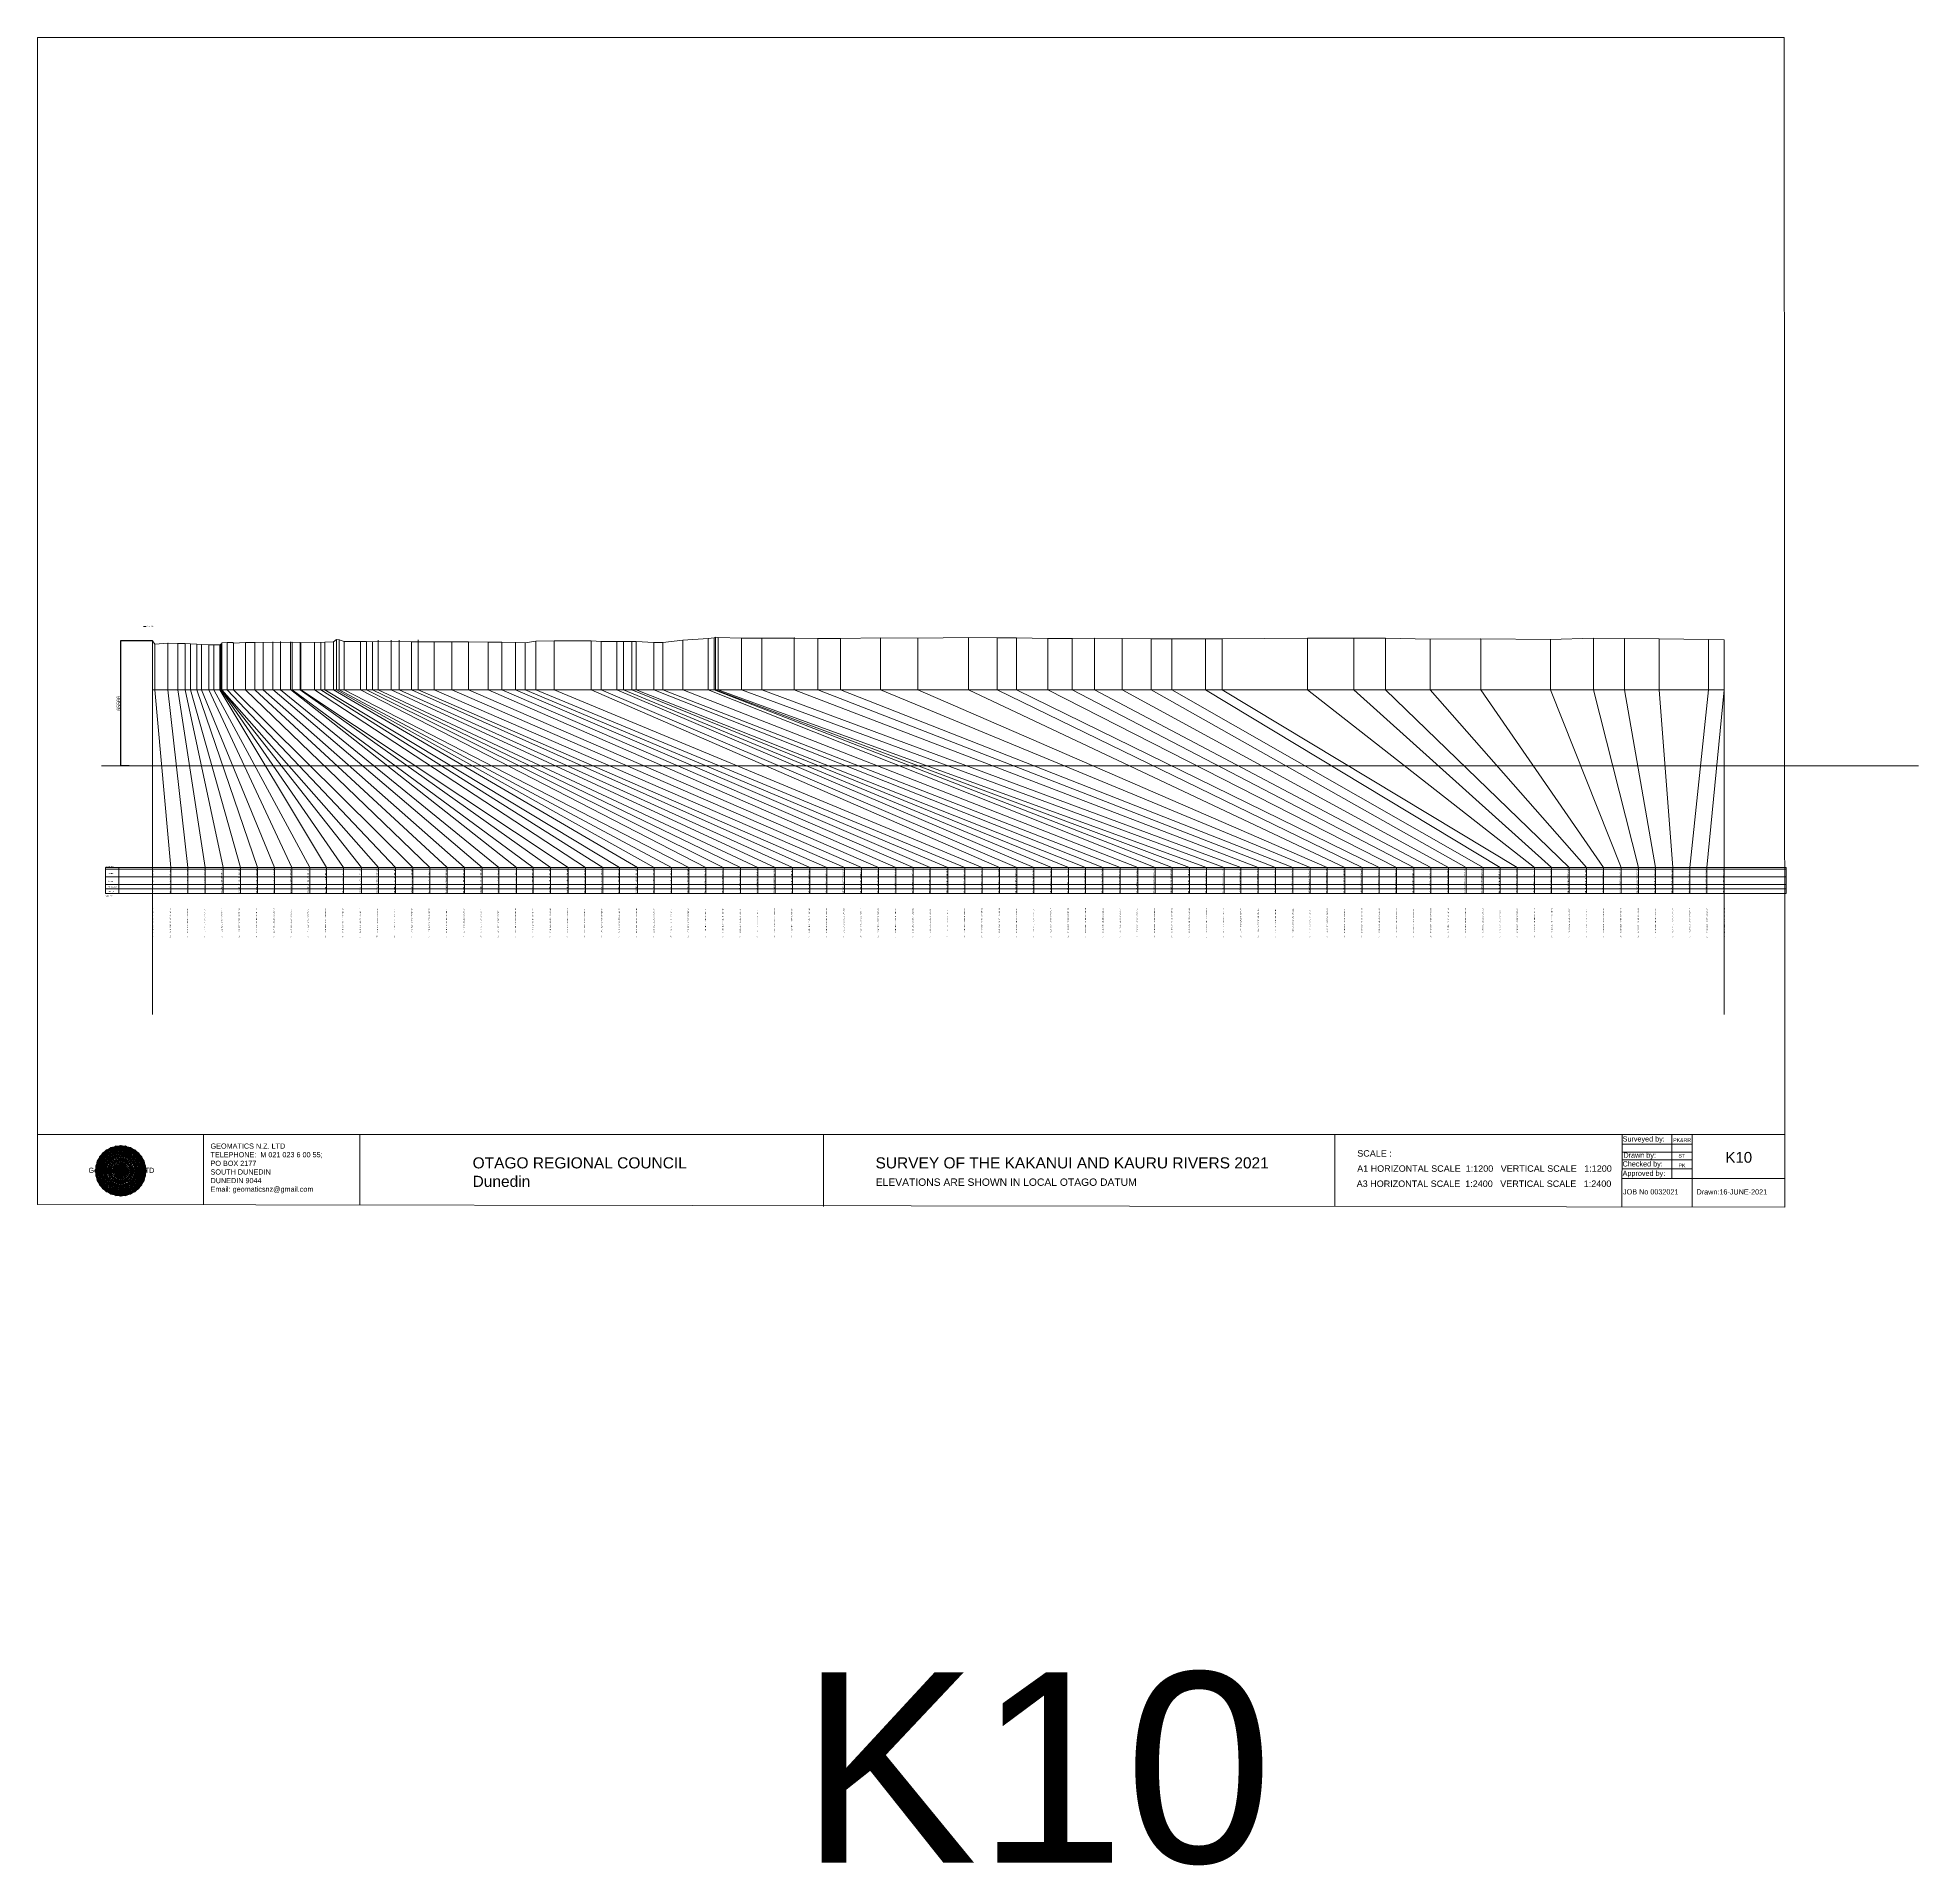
# Model space of a CAD drawing. Header units: millimetres. Extents: x -16976375 to 13046302109, y -19137686871 to 1424964600.
# Drawn here: x -5821919 to -4833702, y -577831 to 382619 of the extents above; entities that cross this region are included whole.
import ezdxf

# ---------------------------------------------------------------- set-up
doc = ezdxf.new("R2010")
doc.units = ezdxf.units.MM
doc.header["$PDMODE"] = 35
doc.header["$PDSIZE"] = 20
doc.layers.get('0').update_dxf_attribs({"lineweight": 0})
doc.layers.get('Defpoints').update_dxf_attribs({"lineweight": 0})
doc.layers.add('geo', color=7, linetype='Continuous', lineweight=0)
doc.styles.get("Standard").update_dxf_attribs({"font": 'arial.ttf'})
doc.dimstyles.new('ISO-25', dxfattribs={"dimtxt": 2000, "dimasz": 2.5, "dimexe": 1.25, "dimexo": 0.625, "dimtad": 1, "dimtxsty": 'Standard', "dimcen": 2.5, "dimadec": 0, "dimazin": 0, "dimtfac": 1, "dimtmove": 0, "dimatfit": 3, "dimfxl": 1, "dimarcsym": 0})

# ---------------------------------------------------------------- blocks, each defined once
blk = doc.blocks.new('Geomatics_Circle_SPT')
at = {"layer": 'geo', "color": 2, "linetype": 'Continuous', "lineweight": 0}
for p, q in [((0, 25.2), (-25.2, 0)), ((-24.7, 4.9), (-4.9, 24.7)), ((-24.7, -4.9), (4.9, 24.7)), ((-9.7, 23.3), (-23.3, 9.6)), ((9.7, 23.3), (-23.3, -9.7)), ((-21, 14), (-14, 21)), ((-21, -14), (14, 21)), ((-14, 21), (21, -14)), ((23.3, -9.7), (-9.7, 23.3)), ((-4.9, 24.7), (24.7, -4.9)), ((25.2, 0), (0, 25.2)), ((4.9, 24.7), (24.7, 4.9)), ((23.3, 9.7), (9.7, 23.3)), ((14, 21), (21, 14)), ((4.9, -24.7), (-24.7, 4.9)), ((-24.7, 0), (0, -24.7)), ((-23.3, 9.7), (9.7, -23.3)), ((14, -21), (-21, 14)), ((0, 0), (-17.8, 17.8)), ((0, 0), (-17.8, -17.8)), ((21, 14), (-14, -21)), ((-9.7, -23.3), (23.3, 9.7)), ((24.7, 4.9), (-4.9, -24.7)), ((0, 0), (17.8, 17.8)), ((0, 0), (17.8, -17.8)), ((0, -24.8), (25.2, 0)), ((17.8, 18.1), (17.8, 18.1)), ((-4.9, -24.7), (-24.7, -4.9)), ((-23.3, -9.7), (-9.7, -23.3)), ((-14, -21), (-21, -14)), ((-17.8, -17.8), (-17.8, -17.8)), ((24.7, -4.9), (4.9, -24.7)), ((9.7, -23.3), (23.3, -9.7)), ((21, -14), (14, -21)), ((18.1, -17.8), (18.1, -17.8)), ((4.9, -24.7), (4.9, -24.7))]:
    blk.add_line(p, q, dxfattribs=at)
at = {"layer": 'geo', "color": 1, "linetype": 'Continuous', "lineweight": 0}
for p, q in [((-25.2, 0), (9.7, 23.3)), ((-25.2, 0), (-9.6, 23.3)), ((-4.9, 24.8), (-24.7, -4.9)), ((4.9, 24.7), (-24.7, 4.9)), ((14, 21), (-24.7, -4.9)), ((-14, 21), (-24.7, 4.9)), ((-23.3, 9.7), (0, 25.2)), ((-23.3, -9.6), (0, 25.2)), ((4.9, 24.8), (-21, -14)), ((-4.9, 24.7), (-21, 14)), ((14, 21), (-21, 14)), ((-14, 21), (-21, -14)), ((-17.8, 17.8), (9.7, 23.3)), ((-17.8, 17.8), (-9.6, 23.3)), ((-17.8, -17.8), (9.7, 23.3)), ((-17.8, -17.8), (-9.7, 23.3)), ((4.9, 24.7), (-14, 21)), ((-4.9, 24.7), (-14, -20.9)), ((0, 0), (-14, 21)), ((-14, 21), (-4.9, -24.7)), ((-14, 21), (-14, 21)), ((24.7, -4.9), (-14, 21)), ((21, 14), (-14, 21)), ((-9.8, 23.1), (-9.8, 23.1)), ((-9.7, 23.3), (0, 25.2)), ((-9.7, 23.3), (0, -25.2)), ((-9.7, -23.3), (0, 25.2)), ((-9.6, 23.3), (17.8, -17.8)), ((-9.6, 23.3), (25.2, 0)), ((-9.6, 23.3), (17.8, 17.8)), ((0, 0), (-4.9, 24.7)), ((-4.9, 24.7), (-4.9, 24.7)), ((21, -14), (-4.9, 24.7)), ((24.8, 4.9), (-4.9, 24.7)), ((14, 21), (-4.9, 24.7)), ((-0.2, 25.1), (-0.2, 25.1)), ((0, 25.2), (9.7, -23.3)), ((0, 25.2), (23.3, -9.7)), ((0, 25.2), (23.3, 9.7)), ((0, 25.2), (9.7, 23.3)), ((0, 0), (4.9, 24.7)), ((0, -25.2), (9.7, 23.3)), ((0, 0), (14, 21)), ((21, 14), (4.9, 24.8)), ((14, -21), (4.9, 24.7)), ((24.7, -4.9), (4.9, 24.7)), ((4.9, 24.7), (4.9, 24.7)), ((4.9, -24.7), (14, 21)), ((9.4, 23.3), (9.4, 23.3)), ((9.7, 23.3), (17.8, -17.8)), ((9.7, 23.3), (25.2, 0)), ((9.7, 23.3), (17.8, 17.9)), ((21, -14), (14, 21)), ((24.7, 4.9), (14, 21)), ((14, 21), (14, 21)), ((-25.2, 0), (23.3, 9.7)), ((-25.2, 0), (-23.3, 9.7)), ((-23.3, -9.7), (-25.2, 0)), ((-9.6, -23.3), (-25.2, 0)), ((9.7, -23.3), (-25.2, 0)), ((21, 14), (-24.7, 4.9)), ((-21, 14), (-24.7, -4.9)), ((0, 0), (-24.7, 4.9)), ((-24.7, 4.9), (-21, -14)), ((-24.7, 4.9), (-4.9, -24.7)), ((-24.7, 4.9), (14, -21)), ((-24.7, 4.9), (-24.7, 4.9)), ((0, 0), (-24.7, -4.9)), ((-23.3, -9.6), (17.8, 17.8)), ((-23.3, 9.7), (-17.8, 17.9)), ((-23.3, -9.6), (-17.8, 17.9)), ((-23.3, 9.7), (17.8, 17.8)), ((-17.8, -17.8), (-23.3, 9.7)), ((0, -25.2), (-23.3, 9.7)), ((-23.3, 9.7), (17.8, -17.8)), ((-23.3, 9.7), (25.2, 0)), ((-23.3, 9.4), (-23.3, 9.4)), ((-23.3, -9.7), (25.2, 0)), ((0, 0), (-21, 14)), ((-21, 14), (-14, -21)), ((-21, 14), (4.9, -24.7)), ((-21, 14), (-21, 14)), ((24.7, 4.9), (-21, 14)), ((0, 0), (-21, -14)), ((-17.9, 17.6), (-17.9, 17.6)), ((-9.7, -23.3), (-17.8, 17.8)), ((-17.8, 17.8), (9.7, -23.3)), ((-17.8, 17.8), (23.3, -9.6)), ((-17.8, 17.8), (23.3, 9.7)), ((-17.8, -17.8), (23.3, 9.7)), ((-14, -21), (24.7, 4.9)), ((0, 0), (-14, -21)), ((-9.6, -23.3), (17.8, 17.9)), ((25.2, 0), (-9.6, -23.3)), ((-4.9, -24.7), (21, 14)), ((0, 0), (-4.9, -24.7)), ((0, 0), (21, 14)), ((23.3, 9.7), (0, -25.2)), ((0, 0), (24.8, 4.9)), ((0, 0), (4.9, -24.7)), ((0, 0), (14, -21)), ((0, 0), (21, -14)), ((0, 0), (24.8, -4.9)), ((4.9, -24.7), (24.7, 4.9)), ((17.8, 17.8), (9.7, -23.3)), ((25.2, 0), (9.7, -23.3)), ((14, -21), (21, 14)), ((17.6, 17.9), (17.6, 17.9)), ((17.8, 17.8), (23.3, -9.7)), ((17.8, 17.8), (23.3, 9.7)), ((23.3, 9.7), (17.8, -17.8)), ((24.7, -4.9), (21, 14)), ((21, 14), (21, 14)), ((21, -14), (24.7, 4.9)), ((23.1, 9.8), (23.1, 9.8)), ((23.3, 9.7), (25.2, 0)), ((25.2, 0), (23.3, -9.6)), ((24.7, 4.9), (24.7, 4.9)), ((25.1, 0.2), (25.1, 0.2)), ((-25.2, 0), (23.3, -9.7)), ((-25.1, -0.2), (-25.1, -0.2)), ((-24.7, -4.9), (-24.7, -4.9)), ((-24.7, -4.9), (-14, -21)), ((-24.7, -4.9), (4.9, -24.7)), ((-24.7, -4.9), (21, -14)), ((-17.8, -17.8), (-23.3, -9.7)), ((0, -25.2), (-23.3, -9.6)), ((17.8, -17.8), (-23.3, -9.6)), ((-23.1, -9.8), (-23.1, -9.8)), ((-21, -14), (24.7, -4.9)), ((-21, -14), (-21, -14)), ((-21, -14), (-4.9, -24.7)), ((-21, -14), (14, -21)), ((23.3, -9.7), (-17.8, -17.8)), ((-9.6, -23.3), (-17.8, -17.8)), ((9.7, -23.3), (-17.8, -17.8)), ((-17.6, -17.9), (-17.6, -17.9)), ((-14, -21), (21, -14)), ((17.8, -17.8), (-9.7, -23.3)), ((-4.9, -24.7), (24.7, -4.9)), ((23.3, -9.6), (0, -25.2)), ((4.9, -24.7), (21, -14)), ((17.8, -17.8), (9.7, -23.3)), ((14, -21), (24.7, -4.9)), ((23.3, -9.6), (17.8, -17.8)), ((17.9, -17.6), (17.9, -17.6)), ((21, -14), (21, -14)), ((23.3, -9.4), (23.3, -9.4)), ((24.7, -4.9), (24.7, -4.9)), ((-14, -21), (-14, -21)), ((-14, -21), (4.9, -24.7)), ((0, -25.2), (-9.7, -23.3)), ((-9.4, -23.3), (-9.4, -23.3)), ((-4.9, -24.7), (14, -21)), ((-4.9, -24.7), (-4.9, -24.7)), ((9.7, -23.3), (0, -25.2)), ((0.2, -25.1), (0.2, -25.1)), ((4.9, -24.7), (4.9, -24.7)), ((9.8, -23.1), (9.8, -23.1)), ((14, -21), (14, -21))]:
    blk.add_line(p, q, dxfattribs=at)
at = {"layer": 'geo', "color": 114, "linetype": 'Continuous', "lineweight": 0}
for p, q in [((-24.7, 4.9), (14, 21)), ((9.7, 23.3), (-23.3, 9.7)), ((-20.9, 14), (4.9, 24.7)), ((0, 25.2), (-17.8, 17.8)), ((-14, 21), (-4.9, 24.7)), ((4.9, -24.7), (-14, 21)), ((0, 0), (-9.7, 23.3)), ((-4.9, 24.7), (14, -21)), ((17.8, -17.8), (0, 25.2)), ((0, 0), (9.7, 23.3)), ((4.9, 24.7), (21, -14)), ((23.3, -9.7), (9.7, 23.3)), ((14, 21), (24.7, -4.9)), ((17.9, 17.8), (-25.2, 0)), ((-24.7, -4.9), (21, 14)), ((-14, -21), (-24.7, 4.9)), ((0, 0), (-23.3, 9.7)), ((-23.3, 9.7), (-9.7, -23.3)), ((0, 0), (-23.3, -9.7)), ((-4.9, -24.7), (-21, 14)), ((24.8, 4.9), (-20.9, -14)), ((-17.8, 17.8), (0, -25.2)), ((0, 0), (-9.7, -23.3)), ((0, 0), (23.3, 9.7)), ((0, 0), (9.7, -23.3)), ((0, 0), (23.3, -9.7)), ((25.2, 0), (17.8, 17.8)), ((21, 14), (24.7, 4.9)), ((-25.2, 0), (-17.8, -17.8)), ((-21, -14), (-24.7, -4.9)), ((-17.8, -17.8), (25.2, 0)), ((24.8, -4.9), (-14, -21)), ((-9.6, -23.3), (23.3, -9.7)), ((21, -14), (-4.9, -24.8)), ((0, -25.2), (17.9, -17.8)), ((14, -21), (4.9, -24.8))]:
    blk.add_line(p, q, dxfattribs=at)
at = {"layer": 'geo', "color": 250, "linetype": 'Continuous', "lineweight": 0}
for p, q in [((-14, 21), (-14, 21)), ((14, 21), (-14, 21)), ((-14, 20.9), (-14, -21)), ((-9.7, 23.3), (9.7, 23.3)), ((-9.7, -23.3), (-9.7, 23.3)), ((-4.9, 24.7), (4.9, 24.7)), ((-4.9, 24.7), (-4.9, -24.7)), ((0, 0), (0, 25.2)), ((4.9, 24.7), (4.9, -24.7)), ((9.7, -23.3), (9.7, 23.3)), ((14, 21), (14, -21)), ((0, 0), (-25.2, 0)), ((24.7, 4.9), (-24.7, 4.9)), ((-24.7, 4.9), (-24.7, -4.9)), ((-23.3, 9.7), (23.3, 9.7)), ((-23.3, 9.7), (-23.3, 9.7)), ((-23.3, -9.7), (-23.3, 9.7)), ((21, 14), (-21, 14)), ((-21, 14), (-21, -14)), ((-17.8, 17.8), (17.8, 17.8)), ((-17.8, -17.8), (-17.8, 17.8)), ((0, 0), (0, -25.2)), ((0, 0), (25.2, 0)), ((17.8, -17.8), (17.8, 17.8)), ((21, 14), (21, 14)), ((21, -14), (21, 14)), ((23.3, 9.7), (23.3, -9.7)), ((24.7, 4.9), (24.7, 4.9)), ((24.7, -4.9), (24.7, 4.9)), ((-24.7, -4.9), (24.7, -4.9)), ((23.3, -9.7), (-23.3, -9.7)), ((-21, -14), (21, -14)), ((17.8, -17.8), (-17.8, -17.8)), ((-14, -21), (14, -21)), ((9.7, -23.3), (-9.7, -23.3)), ((-4.9, -24.7), (4.9, -24.7))]:
    blk.add_line(p, q, dxfattribs=at)
blk = doc.blocks.new('GeomaticsNZ TITLE BLOCK')
at = {"color": 7, "linetype": 'Continuous', "lineweight": 0}
for p, q in [((0, 94.9), (0, 1579.2)), ((0, 1579.2), (2363.4, 1579.2)), ((2363.4, 1579.2), (2364, 94.9)), ((2364, 94.9), (0, 94.9)), ((0, 94.9), (0, 0)), ((15.9, 94.9), (2364, 94.9)), ((224.3, 95.2), (224.3, -0.3)), ((2364, 94.9), (382.6, 94.9)), ((435.8, 95.2), (435.8, -0.7)), ((1063.4, 94.9), (1063.4, -2.4)), ((1755.4, 94.9), (1755.4, -2.6)), ((2143.9, 94.9), (2143.7, -3)), ((2143.9, 81.9), (2238.6, 81.7)), ((2211.5, 94.9), (2211.5, 36.1)), ((2238.6, 94.8), (2238.6, -3.2)), ((2364, -3.5), (2364, 94.9)), ((2143.6, 60.4), (2238.6, 60.4)), ((2143.9, 71), (2238.6, 71)), ((2143.8, 48.6), (2238.6, 48.6)), ((2143.8, 35.4), (2364, 35.3)), ((0, 0), (2364, -3.5))]:
    blk.add_line(p, q, dxfattribs=at)
at = {"color": 7, "linetype": 'Continuous', "lineweight": 0, "xscale": 1.36, "yscale": 1.36, "zscale": 1.36}
blk.add_blockref('Geomatics_Circle_SPT', (112.4, 45.7), dxfattribs=at)
at = {"color": 7, "linetype": 'Continuous', "lineweight": 0}
for s, p in [('PK&RR', (2213.2, 84.8)), ('ST', (2220.3, 63.6)), ('PK', (2220.4, 50.6))]:
    blk.add_text(s, height=5, dxfattribs=at).set_placement(p)
at = {"color": 7, "linetype": 'Continuous', "lineweight": 0, "attachment_point": 1}
for s, width, heights, insert, char_height in [('{\\C256;GEOMATICS N.Z. LTD                   \\PTELEPHONE:  M 021 023 6 00 55;\\PPO BOX 2177\\PSOUTH DUNEDIN\\PDUNEDIN 9044\\PEmail: geomaticsnz@gmail.com}', 3535.727, [94.7], (234, 82.7), 7), ('{\\C256;Surveyed by:}', 3535.727, [0], (2144.7, 92.4), 7), ('{\\C256;OTAGO REGIONAL COUNCIL\\PDunedin}', 3535.727, [0], (588.6, 64), 15), ('{\\C256;SURVEY OF THE KAKANUI AND KAURU RIVERS 2021}', 3535.727, [0], (1133.8, 64), 15), ('{\\C256;Checked by:}', 3535.727, [0], (2144.7, 58.6), 7), ('{\\C256;Drawn by:}', 3535.727, [0], (2145.8, 70.4), 7), ('{\\C256;Geomatics N.Z. LTD                   }', 125.079, [15.8], (68.8, 49.9), 7), ('{\\C256;ELEVATIONS ARE SHOWN IN LOCAL OTAGO DATUM}', 3535.727, [0], (1134.1, 35.4), 10), ('{\\C256;Approved by:}', 3535.727, [0], (2144.7, 45.9), 7), ('{\\C256;JOB No 0032021}', 3535.727, [0], (2145.3, 20.8), 7), ('{\\C256;Drawn:16-JUNE-2021}', 3535.727, [0], (2244.7, 20.7), 7)]:
    blk.add_mtext_dynamic_manual_height_columns(s, width=width, gutter_width=159, heights=heights, dxfattribs=dict(at, insert=insert, char_height=char_height))
blk = doc.blocks.new('*D8')
at = {"color": 0, "lineweight": -2, "transparency": 16777216}
for p, q in [((-5761613, 65566), (-5778319, 65566)), ((-5778318, 65564), (-5778318, 2)), ((-5773807, 0), (-5778319, 0))]:
    blk.add_line(p, q, dxfattribs=at)
at = {"color": 0, "transparency": 16777216}
for points in [[(-5778318, 65564), (-5778318, 65564), (-5778318, 65566)], [(-5778318, 2), (-5778318, 2), (-5778318, 0)]]:
    blk.add_solid(points, dxfattribs=at)
at = {"layer": 'Defpoints', "color": 0, "transparency": 16777216}
for p in [(-5761612, 65566), (-5778318, 0), (-5773806, 0)]:
    blk.add_point(p, dxfattribs=at)
at = {"color": 0, "transparency": 16777216, "insert": (-5779340, 32783), "char_height": 2000, "attachment_point": 5, "rotation": 90}
blk.add_mtext('65566', dxfattribs=at)

msp = doc.modelspace()

# ---------------------------------------------------------------- linework, layer by layer
at = {"color": 1, "linetype": 'Continuous', "lineweight": 0}
msp.add_line((-5766255.649, 73117.849), (-5764963.683, 73117.849), dxfattribs=at)
at = {"color": 7, "linetype": 'Continuous', "lineweight": 0}
for p, q in [((-5761611.878, 65566), (-5761611.878, -67138.097)), ((-5761611.878, 65566), (-5761611.878, 39908.977)), ((-5760261.967, 63906), (-5760261.967, 39908.977)), ((-5753414.227, 64357), (-5753414.227, 39908.977)), ((-5748310.453, 64247), (-5748310.453, 39908.977)), ((-5744475.366, 64237), (-5744475.366, 39908.977)), ((-5741614.564, 63987), (-5741614.564, 39908.977)), ((-5738205.503, 63867), (-5738205.503, 39908.977)), ((-5735838.803, 63747), (-5735838.803, 39908.977)), ((-5731879.479, 63578), (-5731879.479, 39908.977)), ((-5729252.82, 63428), (-5729252.82, 39908.977)), ((-5726176.075, 63608), (-5726176.075, 39908.977)), ((-5725652.875, 63878), (-5725652.875, 39908.977)), ((-5725305.302, 64048), (-5725305.302, 39908.977)), ((-5725088.255, 64538), (-5725088.255, 39908.977)), ((-5722305.711, 64778), (-5722305.711, 39908.977)), ((-5718924.812, 64418), (-5718924.812, 39908.977)), ((-5712650.716, 64768), (-5712650.716, 39908.977)), ((-5707822.257, 64829), (-5707822.257, 39908.977)), ((-5703443.532, 64889), (-5703443.532, 39908.977)), ((-5698341.373, 65159), (-5698341.373, 40067.977)), ((-5694303.751, 65289), (-5694303.751, 39908.977)), ((-5689103.763, 65100), (-5689103.763, 40008.977)), ((-5688241.416, 64930), (-5688241.416, 39908.977)), ((-5683567.268, 64360), (-5683567.268, 39908.977)), ((-5676449.219, 64890), (-5676449.219, 39908.977)), ((-5673103.087, 64950), (-5673103.087, 39908.977)), ((-5670980.082, 64910), (-5670980.082, 39908.977)), ((-5666399.625, 65181), (-5666399.625, 39908.977)), ((-5664936.386, 66261), (-5664936.386, 39908.977)), ((-5663471.211, 66251), (-5663471.211, 39908.977)), ((-5660911.104, 65211), (-5660911.104, 39908.977)), ((-5652324.427, 65251), (-5652324.427, 39908.977)), ((-5649102.272, 65251), (-5649102.272, 39908.977)), ((-5645993.781, 65041), (-5645993.781, 39908.977)), ((-5642994.711, 65922.642), (-5642994.711, 39908.977)), ((-5636085.262, 65922.642), (-5636085.262, 39908.977)), ((-5631886.8, 65922.642), (-5631886.8, 39908.977)), ((-5625537.69, 65152), (-5625537.69, 39908.977)), ((-5621931.469, 66138.379), (-5621931.469, 39908.977)), ((-5613590.622, 65263), (-5613590.622, 39908.977)), ((-5604237.96, 65183), (-5604237.96, 39908.977)), ((-5595510.393, 65044), (-5595510.393, 39908.977)), ((-5585228.958, 64884), (-5585228.958, 39908.977)), ((-5578041.463, 64975), (-5578041.463, 39908.977)), ((-5570750.771, 64745), (-5570750.771, 39908.977)), ((-5565765.691, 64605), (-5565765.691, 39908.977)), ((-5560109.372, 65425), (-5560109.372, 39908.977)), ((-5550480.61, 65576), (-5550480.61, 39908.977)), ((-5531104.96, 65607), (-5531104.96, 39908.977)), ((-5525898.002, 65357), (-5525898.002, 39908.977)), ((-5517522.245, 65277), (-5517522.245, 39908.977)), ((-5514028.317, 65217), (-5514028.317, 39908.977)), ((-5509676.331, 65208), (-5509676.331, 39908.977)), ((-5507431.862, 65258), (-5507431.862, 39908.977)), ((-5498113.186, 64838), (-5498113.186, 39908.977)), ((-5493447.478, 64728), (-5493447.478, 39908.977)), ((-5482860.303, 65989), (-5482860.303, 39908.977)), ((-5469530.459, 66909), (-5469530.459, 39908.977)), ((-5466356.092, 67229), (-5466356.092, 39908.977)), ((-5465688.628, 67519), (-5465688.628, 39908.977)), ((-5464385.309, 67379), (-5464385.309, 39908.977)), ((-5452011.445, 67072.215), (-5452011.445, 39908.977)), ((-5441304.82, 67020.542), (-5441304.82, 39908.977)), ((-5424423.902, 67121.542), (-5424423.902, 39908.977)), ((-5411938.787, 66922.542), (-5411938.787, 39908.977)), ((-5400033.289, 66922.542), (-5400033.289, 39908.977)), ((-5379075.993, 67223), (-5379075.993, 39908.977)), ((-5332832.314, 67365), (-5332832.314, 39908.977)), ((-5317734.907, 67236), (-5317734.907, 39908.977)), ((-5307603.679, 67236), (-5307603.679, 39908.977)), ((-5291175.018, 66947), (-5291175.018, 39908.977)), ((-5278271.016, 66947), (-5278271.016, 39908.977)), ((-5266579.794, 66958), (-5266579.794, 39908.977)), ((-5252006.654, 66849), (-5252006.654, 39908.977)), ((-5236814.327, 66849), (-5236814.327, 39908.977)), ((-5225973.03, 66860), (-5225973.03, 39908.977)), ((-5208309.224, 66681), (-5208309.224, 39908.977)), ((-5199464.893, 66681), (-5199464.893, 39908.977)), ((-5154666.002, 67063), (-5154666.002, 39908.977)), ((-5130317.635, 67054), (-5130317.635, 39908.977)), ((-5113674.599, 67054), (-5113674.599, 39908.977)), ((-5090263.869, 66596), (-5090263.869, 39908.977)), ((-5063692.747, 66707), (-5063692.747, 39908.977)), ((-5026985.534, 66309), (-5026985.534, 39908.977)), ((-5004424.19, 67090), (-5004424.19, 39908.977)), ((-4988116.155, 66840), (-4988116.155, 39908.977)), ((-4969985.158, 66701), (-4969985.158, 39908.977)), ((-4943941.715, 66402), (-4943941.715, 39908.977)), ((-4935827.748, 66123), (-4935827.748, 39908.977)), ((-4935738.455, 66103), (-4935738.455, -67138.097)), ((-5761611.878, 39908.977), (-4935738.455, 39908.977)), ((-5751946.699, -53386.402), (-5760261.967, 39908.977)), ((-5753414.227, 39908.977), (-5742951.518, -53386.402)), ((-5748310.453, 39908.977), (-5733814.655, -53386.402)), ((-5744475.366, 39908.977), (-5724339.291, -53386.402)), ((-5741614.564, 39908.977), (-5715286.936, -53386.402)), ((-5738205.503, 39908.977), (-5706379.805, -53386.402)), ((-5735838.803, 39908.977), (-5697480.243, -53386.402)), ((-5731879.479, 39908.977), (-5688428.162, -53386.402)), ((-5729252.82, 39908.977), (-5678967.475, -53386.402)), ((-5670190.261, -53386.402), (-5726176.075, 39908.977)), ((-5725652.875, 39908.977), (-5661140.502, -53386.402)), ((-5651777.063, -53386.402), (-5725305.302, 39908.977)), ((-5725088.255, 39908.977), (-5642765.452, -53386.402)), ((-5633931.899, -53386.402), (-5722305.711, 39908.977)), ((-5718924.812, 39908.977), (-5624787.611, -53386.402)), ((-5615769.453, -53386.402), (-5712650.716, 39908.977)), ((-5707822.257, 39908.977), (-5606813.88, -53386.402)), ((-5703443.532, 39908.977), (-5597543.531, -53386.402)), ((-5698341.373, 40067.977), (-5588407.771, -53386.402)), ((-5694303.751, 39908.977), (-5579521.782, -53386.402)), ((-5570362.783, -53386.402), (-5689103.763, 40008.977)), ((-5561539.606, -53386.402), (-5688241.416, 39908.977)), ((-5683567.268, 39908.977), (-5543194.719, -53386.402)), ((-5534104.462, -53386.402), (-5676449.219, 39908.977)), ((-5673103.087, 39908.977), (-5525014.198, -53386.402)), ((-5670980.082, 39908.977), (-5516118.382, -53386.402)), ((-5506687.845, -53386.402), (-5666399.625, 39908.977)), ((-5664936.386, 39908.977), (-5498035.082, -53386.402)), ((-5488938.907, -53386.402), (-5663471.211, 39908.977)), ((-5660911.104, 39908.977), (-5479813.762, -53386.402)), ((-5470813.425, -53386.402), (-5652324.427, 39908.977)), ((-5461649.036, -53386.402), (-5649102.272, 39908.977)), ((-5452569.21, -53386.402), (-5645993.781, 39908.977)), ((-5443545.456, -53386.402), (-5642994.711, 39908.977)), ((-5434402.435, -53386.402), (-5636085.262, 39908.977)), ((-5425339.464, -53386.402), (-5631886.8, 39908.977)), ((-5416154.433, -53386.402), (-5625537.69, 39908.977)), ((-5407152.485, -53386.402), (-5621931.469, 39908.977)), ((-5398028.484, -53386.402), (-5613590.622, 39908.977)), ((-5389107.765, -53386.402), (-5604237.96, 39908.977)), ((-5380036.055, -53386.402), (-5595510.393, 39908.977)), ((-5370991.467, -53386.402), (-5585228.958, 39908.977)), ((-5361883.355, -53386.402), (-5578041.463, 39908.977)), ((-5352896.078, -53386.402), (-5570750.771, 39908.977)), ((-5565765.691, 39908.977), (-5343720.943, -53386.402)), ((-5334696.251, -53386.402), (-5560109.372, 39908.977)), ((-5550480.61, 39908.977), (-5325665.333, -53386.402)), ((-5531104.96, 39908.977), (-5316578.473, -53386.402)), ((-5525898.002, 39908.977), (-5307468.779, -53386.402)), ((-5517522.245, 39908.977), (-5298420.431, -53386.402)), ((-5289188.046, -53386.402), (-5514028.317, 39908.977)), ((-5509676.331, 39908.977), (-5280307.256, -53386.402)), ((-5271316.555, -53386.402), (-5507431.862, 39908.977)), ((-5498113.186, 39908.977), (-5262282.726, -53386.402)), ((-5253094.989, -53386.402), (-5493447.478, 39908.977)), ((-5482860.303, 39908.977), (-5243765.637, -53386.402)), ((-5234717.118, -53386.402), (-5469530.459, 39908.977)), ((-5466356.092, 39908.977), (-5225766.955, -53386.402)), ((-5216701.649, -53386.402), (-5465688.628, 39908.977)), ((-5464385.309, 39908.977), (-5207716.481, -53386.402)), ((-5198546.695, -53386.402), (-5452011.445, 39908.977)), ((-5441304.82, 39908.977), (-5189636.715, -53386.402)), ((-5180550.479, -53386.402), (-5424423.902, 39908.977)), ((-5411938.787, 39908.977), (-5171464.242, -53386.402)), ((-5400033.289, 39908.977), (-5162378.006, -53386.402)), ((-5153352.909, -53386.402), (-5379075.993, 39908.977)), ((-5359444.579, 39908.977), (-5144291.658, -53386.402)), ((-5332832.314, 39908.977), (-5135148.452, -53386.402)), ((-5126016.753, -53386.402), (-5317734.907, 39908.977)), ((-5307603.679, 39908.977), (-5116977.603, -53386.402)), ((-5291175.018, 39908.977), (-5107938.452, -53386.402)), ((-5278271.016, 39908.977), (-5098873.331, -53386.402)), ((-5266579.794, 39908.977), (-5089935.661, -53386.402)), ((-5252006.654, 39908.977), (-5080525.896, -53386.402)), ((-5236814.327, 39908.977), (-5071288.375, -53386.402)), ((-5225973.03, 39908.977), (-5062297.851, -53386.402)), ((-5208309.224, 39908.977), (-5053517.829, -53386.402)), ((-5199464.893, 39908.977), (-5044553.969, -53386.402)), ((-5154666.002, 39908.977), (-5035384.991, -53386.402)), ((-5130317.635, 39908.977), (-5026403.823, -53386.402)), ((-5113674.599, 39908.977), (-5017267.809, -53386.402)), ((-5090263.869, 39908.977), (-5008100.824, -53386.402)), ((-5063692.747, 39908.977), (-4999181.598, -53386.402)), ((-5026985.534, 39908.977), (-4989833.501, -53386.402)), ((-5004424.19, 39908.977), (-4980816.931, -53386.402)), ((-4988116.155, 39908.977), (-4971756.714, -53386.402)), ((-4969985.158, 39908.977), (-4962713.372, -53386.402)), ((-4935827.748, 39908.977), (-4944815.458, -53386.402)), ((-5786226.207, -53386.402), (-5786226.207, -67138.097)), ((-5786226.207, -53386.402), (-4903196.674, -53386.402)), ((-5786226.207, -54309.85), (-4903196.674, -54309.85)), ((-5786226.207, -58412.532), (-4903196.674, -58412.532)), ((-5779213.058, -53386.402), (-5779213.058, -67138.097)), ((-5751946.699, -67138.097), (-5751946.699, -53386.402)), ((-5742951.518, -67138.097), (-5742951.518, -53386.402)), ((-5733814.655, -67138.097), (-5733814.655, -53386.402)), ((-5724339.291, -67138.097), (-5724339.291, -53386.402)), ((-5715286.936, -67138.097), (-5715286.936, -53386.402)), ((-5706379.805, -67138.097), (-5706379.805, -53386.402)), ((-5697480.243, -67138.097), (-5697480.243, -53386.402)), ((-5688428.162, -67138.097), (-5688428.162, -53386.402)), ((-5678967.475, -67138.097), (-5678967.475, -53386.402)), ((-5670190.261, -67138.097), (-5670190.261, -53386.402)), ((-5661140.502, -67138.097), (-5661140.502, -53386.402)), ((-5651777.063, -67138.097), (-5651777.063, -53386.402)), ((-5642765.452, -67138.097), (-5642765.452, -53386.402)), ((-5633931.899, -67138.097), (-5633931.899, -53386.402)), ((-5624787.611, -67138.097), (-5624787.611, -53386.402)), ((-5615769.453, -67138.097), (-5615769.453, -53386.402)), ((-5606813.88, -67138.097), (-5606813.88, -53386.402)), ((-5597543.531, -67138.097), (-5597543.531, -53386.402)), ((-5588407.771, -67138.097), (-5588407.771, -53386.402)), ((-5579521.782, -67138.097), (-5579521.782, -53386.402)), ((-5570362.783, -67138.097), (-5570362.783, -53386.402)), ((-5561539.606, -67138.097), (-5561539.606, -53386.402)), ((-5543194.719, -67138.097), (-5543194.719, -53386.402)), ((-5534104.462, -67138.097), (-5534104.462, -53386.402)), ((-5525014.198, -67138.097), (-5525014.198, -53386.402)), ((-5516118.382, -67138.097), (-5516118.382, -53386.402)), ((-5506687.845, -67138.097), (-5506687.845, -53386.402)), ((-5498035.082, -67138.097), (-5498035.082, -53386.402)), ((-5488938.907, -67138.097), (-5488938.907, -53386.402)), ((-5479813.762, -67138.097), (-5479813.762, -53386.402)), ((-5470813.425, -67138.097), (-5470813.425, -53386.402)), ((-5461649.036, -67138.097), (-5461649.036, -53386.402)), ((-5452569.21, -67138.097), (-5452569.21, -53386.402)), ((-5443545.456, -67138.097), (-5443545.456, -53386.402)), ((-5434402.435, -67138.097), (-5434402.435, -53386.402)), ((-5425339.464, -67138.097), (-5425339.464, -53386.402)), ((-5416154.433, -67138.097), (-5416154.433, -53386.402)), ((-5407152.485, -67138.097), (-5407152.485, -53386.402)), ((-5398028.484, -67138.097), (-5398028.484, -53386.402)), ((-5389107.765, -67138.097), (-5389107.765, -53386.402)), ((-5380036.055, -67138.097), (-5380036.055, -53386.402)), ((-5370991.467, -67138.097), (-5370991.467, -53386.402)), ((-5361883.355, -67138.097), (-5361883.355, -53386.402)), ((-5352896.078, -67138.097), (-5352896.078, -53386.402)), ((-5343720.943, -67138.097), (-5343720.943, -53386.402)), ((-5334696.251, -67138.097), (-5334696.251, -53386.402)), ((-5325665.333, -67138.097), (-5325665.333, -53386.402)), ((-5316578.473, -67138.097), (-5316578.473, -53386.402)), ((-5307468.779, -67138.097), (-5307468.779, -53386.402)), ((-5298420.431, -67138.097), (-5298420.431, -53386.402)), ((-5289188.046, -67138.097), (-5289188.046, -53386.402)), ((-5280307.256, -67138.097), (-5280307.256, -53386.402)), ((-5271316.555, -67138.097), (-5271316.555, -53386.402)), ((-5262282.726, -67138.097), (-5262282.726, -53386.402)), ((-5253094.989, -67138.097), (-5253094.989, -53386.402)), ((-5243765.637, -67138.097), (-5243765.637, -53386.402)), ((-5234717.118, -67138.097), (-5234717.118, -53386.402)), ((-5225766.955, -67138.097), (-5225766.955, -53386.402)), ((-5216701.649, -67138.097), (-5216701.649, -53386.402)), ((-5207716.481, -67138.097), (-5207716.481, -53386.402)), ((-5198546.695, -67138.097), (-5198546.695, -53386.402)), ((-5189636.715, -67138.097), (-5189636.715, -53386.402)), ((-5180550.479, -67138.097), (-5180550.479, -53386.402)), ((-5171464.242, -67138.097), (-5171464.242, -53386.402)), ((-5162378.006, -67138.097), (-5162378.006, -53386.402)), ((-5153352.909, -67138.097), (-5153352.909, -53386.402)), ((-5144291.658, -67138.097), (-5144291.658, -53386.402)), ((-5135148.452, -67138.097), (-5135148.452, -53386.402)), ((-5126016.753, -67138.097), (-5126016.753, -53386.402)), ((-5116977.603, -67138.097), (-5116977.603, -53386.402)), ((-5107938.452, -67138.097), (-5107938.452, -53386.402)), ((-5098873.331, -67138.097), (-5098873.331, -53386.402)), ((-5089935.661, -67138.097), (-5089935.661, -53386.402)), ((-5080525.896, -67138.097), (-5080525.896, -53386.402)), ((-5071288.375, -67138.097), (-5071288.375, -53386.402)), ((-5062297.851, -67138.097), (-5062297.851, -53386.402)), ((-5053517.829, -67138.097), (-5053517.829, -53386.402)), ((-5044553.969, -67138.097), (-5044553.969, -53386.402)), ((-5035384.991, -67138.097), (-5035384.991, -53386.402)), ((-5026403.823, -67138.097), (-5026403.823, -53386.402)), ((-5017267.809, -67138.097), (-5017267.809, -53386.402)), ((-5008100.824, -67138.097), (-5008100.824, -53386.402)), ((-4999181.598, -67138.097), (-4999181.598, -53386.402)), ((-4989833.501, -67138.097), (-4989833.501, -53386.402)), ((-4980816.931, -67138.097), (-4980816.931, -53386.402)), ((-4971756.714, -67138.097), (-4971756.714, -53386.402)), ((-4962713.372, -67138.097), (-4962713.372, -53386.402)), ((-4944815.458, -67138.097), (-4944815.458, -53386.402)), ((-4903196.674, -53386.402), (-4903196.674, -67138.097)), ((-5786226.207, -62479.731), (-4903196.674, -62479.731)), ((-5786226.207, -64627.173), (-4903196.674, -64627.173)), ((-5786226.207, -67138.097), (-4903196.674, -67138.097))]:
    msp.add_line(p, q, dxfattribs=at)
at = {"color": 30, "true_color": 0xf26722}
for p, q in [((-5761611.878, 65566), (-5761611.878, -130662.956)), ((-4935827.748, 66123), (-4935827.748, -130662.956))]:
    msp.add_line(p, q, dxfattribs=at)
msp.add_line((-5788400.948, 0), (-4833702.422, 0))
at = {"color": 1, "linetype": 'Continuous', "lineweight": 0}
for points in [[(-5761611.878, 65566), (-5760261.967, 63906), (-5753414.227, 64357), (-5748310.453, 64247), (-5744475.366, 64237), (-5741614.564, 63987), (-5738205.503, 63867), (-5735838.803, 63747), (-5731879.479, 63578), (-5726176.075, 63608), (-5725652.875, 63878), (-5725305.302, 64048), (-5725088.255, 64538), (-5722305.711, 64778), (-5719287.249, 64778)], [(-5719287.249, 64778), (-5718924.812, 64418)], [(-5718924.812, 64418), (-5712650.716, 64768), (-5707822.257, 64829), (-5670980.082, 64910), (-5666399.625, 65181), (-5664936.386, 66261), (-5663471.211, 66251), (-5660911.104, 65211), (-5652324.427, 65251), (-5649102.272, 65251), (-5645993.781, 65041), (-5642994.711, 65222), (-5636088.435, 65192), (-5631883.42, 65212), (-5625537.69, 65152), (-5621931.469, 65203), (-5604237.96, 65183), (-5595510.393, 65044), (-5585228.958, 64884), (-5578041.463, 64884), (-5578041.463, 64975), (-5570750.771, 64745), (-5565765.691, 64605), (-5560109.372, 65425), (-5550480.61, 65576), (-5531104.96, 65607), (-5525898.002, 65357), (-5517522.245, 65277), (-5514028.317, 65217), (-5509676.331, 65217), (-5507431.862, 65258), (-5498113.186, 64838), (-5493447.478, 64728), (-5482860.303, 65989), (-5469530.459, 66909), (-5466356.092, 67229), (-5465688.628, 67519), (-5464385.309, 67379), (-5451922.108, 67070), (-5441215.484, 67020), (-5424334.565, 67121), (-5411849.45, 66922), (-5399943.952, 66922), (-5379075.993, 67223), (-5359444.579, 67104), (-5332832.314, 67365), (-5317734.907, 67236), (-5307603.679, 67236), (-5291175.018, 66947), (-5278271.016, 66947), (-5266579.794, 66958), (-5252006.654, 66849), (-5236814.327, 66719), (-5225973.03, 66719), (-5208309.224, 66681), (-5199464.893, 66681), (-5154666.002, 67063), (-5130317.635, 67054), (-5113674.599, 67054), (-5090263.869, 66596), (-5063692.747, 66707), (-5026985.534, 66309), (-5004424.19, 67090), (-4988116.155, 66840), (-4969985.158, 66701), (-4943941.715, 66402), (-4935827.748, 66123), (-4935738.455, 66103)]]:
    msp.add_lwpolyline(points, dxfattribs=at)
at = {"color": 7, "linetype": 'Continuous', "lineweight": 0}
for points in [[(-5552379.051, -67138.097), (-5552379.051, -53386.402), (-5684032.02, 39908.977), (-5684032.02, 65000)], [(-5359444.579, 67104), (-5359444.579, 39908.977)], [(-4943941.715, 39908.977), (-4953789.295, -53386.402), (-4953789.295, -67138.097)]]:
    msp.add_lwpolyline(points, dxfattribs=at)
at = {"linetype": 'Continuous', "lineweight": 0}
for p in [(-5761611.878, 65566), (-5760261.967, 63906), (-5753414.227, 64357), (-5748310.453, 64247), (-5744475.366, 64237), (-5741614.564, 63987), (-5738205.503, 63867), (-5735838.803, 63747), (-5731879.479, 63578), (-5729252.82, 63428), (-5726176.075, 63608), (-5725652.875, 63878), (-5725305.302, 64048), (-5725088.255, 64538), (-5722305.711, 64778), (-5718924.812, 64418), (-5712650.716, 64768), (-5707822.257, 64829), (-5703443.532, 64889), (-5698341.373, 65159), (-5694303.751, 65289), (-5689103.763, 65100), (-5688241.416, 64930), (-5684032.02, 65000), (-5683567.268, 64360), (-5676449.219, 64890), (-5673103.087, 64950), (-5670980.082, 64910), (-5666399.625, 65181), (-5664936.386, 66261), (-5663471.211, 66251), (-5660911.104, 65211), (-5652324.427, 65251), (-5649102.272, 65121), (-5645993.781, 65041), (-5642994.711, 65222), (-5636088.435, 65192), (-5631883.42, 65212), (-5625537.69, 65152), (-5621931.469, 65203), (-5613590.622, 65263), (-5604237.96, 65183), (-5595510.393, 65044), (-5585228.958, 64884), (-5578041.463, 64975), (-5570750.771, 64745), (-5565765.691, 64605), (-5560109.372, 65425), (-5550480.61, 65576), (-5531104.96, 65607), (-5525898.002, 65357), (-5517522.245, 65277), (-5514028.317, 65217), (-5509676.331, 65208), (-5507431.862, 65258), (-5498113.186, 64838), (-5493447.478, 64728), (-5482860.303, 65989), (-5469530.459, 66909), (-5466356.092, 67229), (-5465688.628, 67519), (-5464385.309, 67379), (-5451922.108, 67070), (-5441215.484, 67020), (-5424334.565, 67121), (-5411849.45, 66922), (-5399943.952, 66882), (-5379075.993, 67223), (-5359444.579, 67104), (-5332832.314, 67365), (-5317734.907, 67236), (-5307603.679, 67096), (-5291175.018, 66947), (-5278271.016, 66918), (-5266579.794, 66958), (-5252006.654, 66849), (-5236814.327, 66719), (-5225973.03, 66860), (-5208309.224, 66681), (-5199464.893, 66631), (-5154666.002, 67063), (-5130317.635, 67054), (-5113674.599, 66915), (-5090263.869, 66596), (-5063692.747, 66707), (-5026985.534, 66309), (-5004424.19, 67090), (-4988116.155, 66840), (-4969985.158, 66701), (-4943941.715, 66402), (-4935827.748, 66123), (-4935738.455, 66103)]:
    msp.add_point(p, dxfattribs=at)
at = {"color": 30, "true_color": 0xf26722}
for p in [(-5761611.878, 65566), (-5760261.967, 63906), (-5753414.227, 64357), (-5748310.453, 64247), (-5744475.366, 64237), (-5741614.564, 63987), (-5738205.503, 63867), (-5735838.803, 63747), (-5731879.479, 63578), (-5729252.82, 63428), (-5726176.075, 63608), (-5725652.875, 63878), (-5725305.302, 64048), (-5725088.255, 64538), (-5722305.711, 64778), (-5718924.812, 64418), (-5712650.716, 64768), (-5707822.257, 64829), (-5703443.532, 64889), (-5698341.373, 65159), (-5694303.751, 65289), (-5689103.763, 65100), (-5688241.416, 64930), (-5684032.02, 65000), (-5683567.268, 64360), (-5676449.219, 64890), (-5673103.087, 64950), (-5670980.082, 64910), (-5666399.625, 65181), (-5664936.386, 66261), (-5663471.211, 66251), (-5660911.104, 65211), (-5652324.427, 65251), (-5649102.272, 65121), (-5645993.781, 65041), (-5642994.711, 65222), (-5636088.435, 65192), (-5631883.42, 65212), (-5625537.69, 65152), (-5621931.469, 65203), (-5613590.622, 65263), (-5604237.96, 65183), (-5595510.393, 65044), (-5585228.958, 64884), (-5578041.463, 64975), (-5570750.771, 64745), (-5565765.691, 64605), (-5560109.372, 65425), (-5550480.61, 65576), (-5531104.96, 65607), (-5525898.002, 65357), (-5517522.245, 65277), (-5514028.317, 65217), (-5509676.331, 65208), (-5507431.862, 65258), (-5498113.186, 64838), (-5493447.478, 64728), (-5482860.303, 65989), (-5469530.459, 66909), (-5466356.092, 67229), (-5465688.628, 67519), (-5464385.309, 67379), (-5451922.108, 67070), (-5441215.484, 67020), (-5424334.565, 67121), (-5411849.45, 66922), (-5399943.952, 66882), (-5379075.993, 67223), (-5359444.579, 67104), (-5332832.314, 67365), (-5317734.907, 67236), (-5307603.679, 67096), (-5291175.018, 66947), (-5278271.016, 66918), (-5266579.794, 66958), (-5252006.654, 66849), (-5236814.327, 66719), (-5225973.03, 66860), (-5208309.224, 66681), (-5199464.893, 66631), (-5154666.002, 67063), (-5130317.635, 67054), (-5113674.599, 66915), (-5090263.869, 66596), (-5063692.747, 66707), (-5026985.534, 66309), (-5004424.19, 67090), (-4988116.155, 66840), (-4969985.158, 66701), (-4943941.715, 66402), (-4935827.748, 66123), (-4935738.455, 66103)]:
    msp.add_point(p, dxfattribs=at)

# ---------------------------------------------------------------- block references
at = {"color": 7, "linetype": 'Continuous', "lineweight": 0, "xscale": 388.3084007852599, "yscale": 388.3084007852599, "zscale": 388.3084007852599}
msp.add_blockref('GeomaticsNZ TITLE BLOCK', (-5821919.359, -230610.772), dxfattribs=at)

# ---------------------------------------------------------------- texts
at = {"color": 7, "linetype": 'Continuous', "lineweight": 0}
for s, height, p in [('Ground Level', 500, (-5764360.508, 73095.646)), ('DATUM 45.00', 500, (-5786296.954, -53239.636)), ('Northing', 500, (-5784699.949, -56825.746)), ('Section K10', 500, (-5786296.965, -68588.72)), ('Ground Level', 500, (-5784754.676, -63852.881)), ('Chainage', 500, (-5784752.289, -66309.3)), ('Easting', 500, (-5784772.753, -60904.812)), ('SCALE :  ', 3385.1406, (-5128535.414, -205389.252)), ('K10', 5641.901, (-4935083.311, -208590.292)), ('A1 HORIZONTAL SCALE  1:1200   VERTICAL SCALE   1:1200 ', 3385.1406, (-5128570.044, -213355.762)), ('A3 HORIZONTAL SCALE  1:2400   VERTICAL SCALE   1:2400 ', 3385.1406, (-5128824.112, -221322.272))]:
    msp.add_text(s, height=height, dxfattribs=at).set_placement(p)
for s, p in [('97.30   65.57  1425253.44  5005536.93', (-5761109.832, -66930.743)), ('98.65   63.91  1425254.43  5005535.95', (-5752040.735, -66930.743)), ('105.50  64.36  1425257.64  5005529.89', (-5742971.638, -66977.81)), ('110.60  64.25  1425259.84  5005525.26', (-5733902.542, -66977.81)), ('114.44  64.24  1425262.08  5005522.13', (-5724833.786, -66977.81)), ('117.30  63.99  1425263.49  5005519.64', (-5715764.689, -66977.81)), ('120.71  63.87  1425264.76  5005516.43', (-5706695.592, -66977.81)), ('123.07  63.75  1425266.55  5005514.74', (-5697626.496, -66977.81)), ('127.03  63.58  1425267.58  5005510.75', (-5688557.399, -66977.81)), ('129.66  63.43  1425269.80  5005509.01', (-5679488.302, -66977.81)), ('132.74  63.61  1425271.06  5005506.18', (-5670419.205, -66977.81)), ('133.26  63.88  1425271.31  5005505.72', (-5661350.109, -66977.81)), ('133.61  64.05  1425271.57  5005505.47', (-5652281.012, -66977.81)), ('133.83  64.54  1425271.81  5005505.36', (-5643211.915, -66977.81)), ('136.61  64.78  1425272.54  5005502.56', (-5634142.818, -66977.81)), ('139.99  64.42  1425274.21  5005499.62', (-5625073.722, -66977.81)), ('146.26  64.77  1425278.10  5005494.63', (-5616004.625, -66977.81)), ('151.09  64.83  1425280.45  5005490.41', (-5606935.528, -66977.81)), ('155.47  64.89  1425282.93  5005486.79', (-5597866.431, -66977.81)), ('160.57  65.16  1425285.53  5005482.40', (-5588797.335, -66977.81)), ('164.61  65.29  1425287.98  5005479.16', (-5579728.238, -66977.81)), ('169.81  65.10  1425290.57  5005474.65', (-5570659.482, -66977.81)), ('170.67  64.93  1425291.28  5005474.07', (-5561590.726, -66977.81)), ('174.88  65.00  1425292.64  5005469.98', (-5552521.63, -66977.81)), ('175.35  64.36  1425292.64  5005469.44', (-5543452.874, -66977.81)), ('182.46  64.89  1425296.68  5005463.56', (-5534383.777, -66977.81)), ('185.81  64.95  1425298.87  5005460.97', (-5525314.68, -66977.81)), ('187.93  64.91  1425300.18  5005459.28', (-5516245.925, -66977.81)), ('192.51  65.18  1425301.88  5005454.96', (-5507176.828, -66977.81)), ('193.98  66.26  1425302.27  5005453.49', (-5498107.731, -66977.81)), ('195.44  66.25  1425303.59  5005452.57', (-5489038.634, -66977.81)), ('198.00  65.21  1425305.05  5005450.46', (-5479969.538, -66977.81)), ('206.59  65.25  1425308.14  5005442.31', (-5470900.441, -66922.217)), ('209.81  65.12  1425309.99  5005439.66', (-5461831.344, -66922.217)), ('212.92  65.04  1425312.56  5005437.57', (-5452762.247, -66922.217)), ('215.92  65.22  1425314.29  5005435.11', (-5443693.151, -66922.217)), ('222.83  65.19  1425317.31  5005428.87', (-5434624.054, -66922.217)), ('227.03  65.21  1425320.07  5005425.62', (-5425554.957, -66922.217)), ('233.38  65.15  1425323.92  5005420.53', (-5416485.86, -66922.217)), ('236.98  65.20  1425325.48  5005417.26', (-5407416.764, -66922.217)), ('245.32  65.26  1425328.72  5005409.48', (-5398347.667, -66922.217)), ('254.68  65.18  1425334.42  5005401.99', (-5389278.57, -66922.217)), ('263.40  65.04  1425338.90  5005394.50', (-5380209.473, -66922.217)), ('273.68  64.88  1425344.50  5005385.87', (-5371140.377, -66922.217)), ('280.87  64.98  1425347.77  5005379.45', (-5362071.28, -66922.217)), ('288.16  64.75  1425352.14  5005373.57', (-5353002.183, -66922.217)), ('293.15  64.61  1425354.23  5005369.01', (-5343933.086, -66922.217)), ('298.80  65.43  1425356.84  5005363.98', (-5334863.99, -66922.217)), ('308.43  65.58  1425357.67  5005353.30', (-5325794.893, -66931.084)), ('327.81  65.61  1425371.01  5005338.66', (-5316725.796, -66931.084)), ('333.02  65.36  1425373.31  5005333.97', (-5307656.699, -66931.084)), ('341.39  65.28  1425377.64  5005326.80', (-5298587.603, -66931.084)), ('344.89  65.22  1425380.07  5005324.18', (-5289518.506, -66931.084)), ('349.24  65.21  1425382.53  5005320.58', (-5280449.409, -66931.084)), ('351.48  65.26  1425382.38  5005317.88', (-5271380.312, -66931.084)), ('360.80  64.84  1425388.22  5005310.51', (-5262311.216, -66931.084)), ('365.47  64.73  1425390.89  5005306.67', (-5253242.119, -66931.084)), ('376.05  65.99  1425398.56  5005298.93', (-5244173.022, -66931.084)), ('389.38  66.91  1425403.26  5005286.20', (-5235103.925, -66931.084)), ('392.56  67.23  1425404.93  5005283.50', (-5226034.829, -66931.084)), ('393.22  67.52  1425405.11  5005282.83', (-5216965.732, -66931.084)), ('394.53  67.38  1425405.81  5005281.73', (-5207896.635, -66931.084)), ('406.99  67.07  1425412.05  5005270.94', (-5198827.538, -66910.621)), ('417.70  67.02  1425417.56  5005261.76', (-5189758.783, -66910.621)), ('434.58  67.12  1425425.65  5005246.93', (-5180690.027, -66910.621)), ('447.06  66.92  1425432.52  5005236.49', (-5171620.93, -66910.621)), ('458.97  66.88  1425438.61  5005226.26', (-5162551.833, -66910.621)), ('479.84  67.22  1425449.32  5005208.35', (-5153482.737, -66910.621)), ('499.47  67.10  1425459.41  5005191.51', (-5144413.64, -66910.621)), ('526.08  67.37  1425473.47  5005168.91', (-5135344.884, -66930.743)), ('541.18  67.24  1425481.03  5005155.84', (-5126275.787, -66930.743)), ('551.31  67.10  1425485.92  5005146.96', (-5117206.691, -66930.743)), ('567.74  66.95  1425494.72  5005133.08', (-5108137.594, -66930.743)), ('580.64  66.92  1425501.15  5005121.89', (-5099068.497, -66930.743)), ('592.33  66.96  1425507.09  5005111.82', (-5089999.741, -66930.743)), ('606.91  66.85  1425514.95  5005099.54', (-5080930.645, -66928.015)), ('622.10  66.72  1425522.31  5005086.24', (-5071861.889, -66928.015)), ('632.94  66.86  1425528.25  5005077.16', (-5062792.792, -66928.015)), ('650.60  66.68  1425536.83  5005061.71', (-5053723.695, -66928.015)), ('659.45  66.63  1425541.32  5005054.09', (-5044654.599, -66928.015)), ('704.25  67.06  1425565.13  5005016.13', (-5035585.502, -66934.836)), ('728.60  67.05  1425577.22  5004994.99', (-5026516.405, -66934.836)), ('745.24  66.92  1425586.37  5004981.07', (-5017447.65, -66934.836)), ('768.65  66.60  1425597.67  5004960.55', (-5008378.553, -66934.836)), ('795.22  66.71  1425610.98  5004937.55', (-4999309.797, -66934.836)), ('831.93  66.31  1425629.96  5004906.13', (-4990240.7, -66930.061)), ('854.49  67.09  1425642.03  5004887.06', (-4981171.604, -66930.061)), ('870.80  66.84  1425649.07  5004872.27', (-4972102.507, -66930.061)), ('888.93  66.70  1425658.83  5004856.98', (-4963033.751, -66930.061)), ('914.97  66.40  1425673.07  5004835.15', (-4953964.654, -66930.743)), ('923.09  66.12  1425677.04  5004828.07', (-4944895.558, -66930.743)), ('923.18  66.10  1425677.03  5004827.96', (-4935826.461, -66930.743))]:
    msp.add_text(s, height=500, rotation=90, dxfattribs=at).set_placement(p)
at = {"color": 30, "true_color": 0xf26722}
for s, p in [(' 97.30  165.57  1425253.44  5005536.93', (-5761109.546, -87712.269)), (' 98.65  163.91  1425254.43  5005535.95', (-5752034.8, -87712.269)), ('105.50  164.36  1425257.64  5005529.89', (-5742960.054, -87900.536)), ('110.60  164.25  1425259.84  5005525.26', (-5733885.309, -87900.536)), ('114.44  164.24  1425262.08  5005522.13', (-5724811.927, -87900.536)), ('117.30  163.99  1425263.49  5005519.64', (-5715737.181, -87900.536)), ('123.07  163.75  1425266.55  5005514.74', (-5697587.69, -87900.536)), ('127.03  163.58  1425267.58  5005510.75', (-5688512.944, -87900.536)), ('129.66  163.43  1425269.80  5005509.01', (-5679438.198, -87900.536)), ('132.74  163.61  1425271.06  5005506.18', (-5670363.452, -87900.536)), ('133.61  164.05  1425271.57  5005505.47', (-5652213.961, -87900.536)), ('133.83  164.54  1425271.81  5005505.36', (-5643139.215, -87900.536)), ('136.61  164.78  1425272.54  5005502.56', (-5634064.469, -87900.536)), ('139.99  164.42  1425274.21  5005499.62', (-5624989.724, -87900.536)), ('146.26  164.77  1425278.10  5005494.63', (-5615914.978, -87900.536)), ('151.09  164.83  1425280.45  5005490.41', (-5606840.232, -87900.536)), ('155.47  164.89  1425282.93  5005486.79', (-5597765.486, -87900.536)), ('160.57  165.16  1425285.53  5005482.40', (-5588690.741, -87900.536)), ('164.61  165.29  1425287.98  5005479.16', (-5579615.995, -87900.536)), ('169.81  165.10  1425290.57  5005474.65', (-5570542.613, -87900.536)), ('170.67  164.93  1425291.28  5005474.07', (-5561469.232, -87900.536)), ('174.88  165.00  1425292.64  5005469.98', (-5552394.486, -87900.536)), ('175.35  164.36  1425292.64  5005469.44', (-5543321.104, -87900.536)), ('182.46  164.89  1425296.68  5005463.56', (-5534246.359, -87900.536)), ('185.81  164.95  1425298.87  5005460.97', (-5525171.613, -87900.536)), ('187.93  164.91  1425300.18  5005459.28', (-5516098.231, -87900.536)), ('192.51  165.18  1425301.88  5005454.96', (-5507023.486, -87900.536)), ('193.98  166.26  1425302.27  5005453.49', (-5497948.74, -87900.536)), ('195.44  166.25  1425303.59  5005452.57', (-5488873.994, -87900.536)), ('198.00  165.21  1425305.05  5005450.46', (-5479799.248, -87900.536)), ('206.59  165.25  1425308.14  5005442.31', (-5470724.503, -87678.162)), ('209.81  165.12  1425309.99  5005439.66', (-5461649.757, -87678.162)), ('212.92  165.04  1425312.56  5005437.57', (-5452575.011, -87678.162)), ('215.92  165.22  1425314.29  5005435.11', (-5443500.265, -87678.162)), ('222.83  165.19  1425317.31  5005428.87', (-5434425.519, -87678.162)), ('227.03  165.21  1425320.07  5005425.62', (-5425350.774, -87678.162)), ('233.38  165.15  1425323.92  5005420.53', (-5416276.028, -87678.162)), ('236.98  165.20  1425325.48  5005417.26', (-5407201.282, -87678.162)), ('245.32  165.26  1425328.72  5005409.48', (-5398126.536, -87678.162)), ('254.68  165.18  1425334.42  5005401.99', (-5389051.791, -87678.162)), ('263.40  165.04  1425338.90  5005394.50', (-5379977.045, -87678.162)), ('273.68  164.88  1425344.50  5005385.87', (-5370902.299, -87678.162)), ('280.87  164.98  1425347.77  5005379.45', (-5361827.553, -87678.162)), ('288.16  164.75  1425352.14  5005373.57', (-5352752.808, -87678.162)), ('293.15  164.61  1425354.23  5005369.01', (-5343678.062, -87678.162)), ('298.80  165.43  1425356.84  5005363.98', (-5334603.316, -87678.162)), ('308.43  165.58  1425357.67  5005353.30', (-5325528.57, -87713.633)), ('327.81  165.61  1425371.01  5005338.66', (-5316453.824, -87713.633)), ('333.02  165.36  1425373.31  5005333.97', (-5307379.079, -87713.633)), ('341.39  165.28  1425377.64  5005326.80', (-5298304.333, -87713.633)), ('344.89  165.22  1425380.07  5005324.18', (-5289229.587, -87713.633)), ('349.24  165.21  1425382.53  5005320.58', (-5280154.841, -87713.633)), ('351.48  165.26  1425382.38  5005317.88', (-5271080.096, -87713.633)), ('360.80  164.84  1425388.22  5005310.51', (-5262005.35, -87713.633)), ('365.47  164.73  1425390.89  5005306.67', (-5252930.604, -87713.633)), ('376.05  165.99  1425398.56  5005298.93', (-5243855.858, -87713.633)), ('389.38  166.91  1425403.26  5005286.20', (-5234781.112, -87713.633)), ('392.56  167.23  1425404.93  5005283.50', (-5225706.367, -87713.633)), ('393.22  167.52  1425405.11  5005282.83', (-5216631.621, -87713.633)), ('394.53  167.38  1425405.81  5005281.73', (-5207556.875, -87713.633)), ('406.99  167.07  1425412.05  5005270.94', (-5198482.129, -87631.778)), ('417.70  167.02  1425417.56  5005261.76', (-5189408.748, -87631.778)), ('434.58  167.12  1425425.65  5005246.93', (-5180335.366, -87631.778)), ('447.06  166.92  1425432.52  5005236.49', (-5171260.621, -87631.778)), ('458.97  166.88  1425438.61  5005226.26', (-5162185.875, -87631.778)), ('479.84  167.22  1425449.32  5005208.35', (-5153111.129, -87631.778)), ('499.47  167.10  1425459.41  5005191.51', (-5144036.383, -87631.778)), ('526.08  167.37  1425473.47  5005168.91', (-5134963.002, -87712.269)), ('541.18  167.24  1425481.03  5005155.84', (-5125888.256, -87712.269)), ('551.31  167.10  1425485.92  5005146.96', (-5116813.51, -87712.269)), ('567.74  166.95  1425494.72  5005133.08', (-5107738.764, -87712.269)), ('580.64  166.92  1425501.15  5005121.89', (-5098664.019, -87712.269)), ('592.33  166.96  1425507.09  5005111.82', (-5089590.637, -87712.269)), ('606.91  166.85  1425514.95  5005099.54', (-5080515.891, -87701.355)), ('622.10  166.72  1425522.31  5005086.24', (-5071442.51, -87701.355)), ('632.94  166.86  1425528.25  5005077.16', (-5062367.764, -87701.355)), ('650.60  166.68  1425536.83  5005061.71', (-5053293.018, -87701.355)), ('659.45  166.63  1425541.32  5005054.09', (-5044218.273, -87701.355)), ('704.25  167.06  1425565.13  5005016.13', (-5035143.527, -87728.64)), ('728.60  167.05  1425577.22  5004994.99', (-5026068.781, -87728.64)), ('745.24  166.92  1425586.37  5004981.07', (-5016995.4, -87728.64)), ('768.65  166.60  1425597.67  5004960.55', (-5007920.654, -87728.64)), ('795.22  166.71  1425610.98  5004937.55', (-4998847.272, -87728.64)), ('831.93  166.31  1425629.96  5004906.13', (-4989772.526, -87709.54)), ('854.49  167.09  1425642.03  5004887.06', (-4980697.781, -87709.54)), ('870.80  166.84  1425649.07  5004872.27', (-4971623.035, -87709.54)), ('888.93  166.70  1425658.83  5004856.98', (-4962549.653, -87709.54)), ('914.97  166.40  1425673.07  5004835.15', (-4953474.908, -87712.269)), ('923.09  166.12  1425677.04  5004828.07', (-4944400.162, -87712.269)), ('923.18  166.10  1425677.03  5004827.96', (-4935325.416, -87712.269)), ('TB', (-5761111.878, -90130.257)), ('BB', (-5752052.881, -90165.045)), ('SH', (-5742985.358, -90145.263)), ('SH', (-5733909.308, -90145.263)), ('SH', (-5724833.258, -90145.263)), ('SH', (-5715757.208, -90145.263)), ('SH', (-5697622.161, -90145.263)), ('SH', (-5688546.111, -90145.263)), ('SH', (-5679470.061, -90145.263)), ('SH', (-5670394.011, -90145.263)), ('BB', (-5652267.49, -90165.045)), ('TB', (-5643208.493, -90130.257)), ('SH', (-5634140.97, -90145.263)), ('SH', (-5625064.92, -90145.263)), ('SH', (-5615988.87, -90145.263)), ('SH', (-5606912.82, -90145.263)), ('SH', (-5597836.77, -90145.263)), ('SH', (-5588760.72, -90145.263)), ('SH', (-5579684.67, -90145.263)), ('SH', (-5570608.62, -90145.263)), ('SH', (-5561532.57, -90145.263)), ('SH', (-5552456.519, -90145.263)), ('SH', (-5543380.469, -90145.263)), ('SH', (-5534304.419, -90145.263)), ('SH', (-5525228.369, -90145.263)), ('SH', (-5516152.319, -90145.263)), ('SH', (-5507076.269, -90145.263)), ('SH', (-5498000.219, -90145.263)), ('SH', (-5488924.169, -90145.263)), ('SH', (-5479848.119, -90145.263)), ('SH', (-5470772.069, -90145.263)), ('SH', (-5461696.019, -90145.263)), ('SH', (-5452619.969, -90145.263)), ('SH', (-5443543.919, -90145.263)), ('SH', (-5434467.869, -90145.263)), ('SH', (-5425391.819, -90145.263)), ('SH', (-5416315.769, -90145.263)), ('SH', (-5407239.719, -90145.263)), ('SH', (-5398163.668, -90145.263)), ('SH', (-5389087.618, -90145.263)), ('SH', (-5380011.568, -90145.263)), ('SH', (-5370935.518, -90145.263)), ('SH', (-5361859.468, -90145.263)), ('SH', (-5352783.418, -90145.263)), ('SH', (-5343707.368, -90145.263)), ('SH', (-5334631.318, -90145.263)), ('SH', (-5325555.268, -90145.263)), ('SH', (-5316479.218, -90145.263)), ('SH', (-5307403.168, -90145.263)), ('SH', (-5298327.118, -90145.263)), ('SH', (-5289251.068, -90145.263)), ('SH', (-5280175.018, -90145.263)), ('SH', (-5271098.968, -90145.263)), ('SH', (-5262022.918, -90145.263)), ('SH', (-5252946.868, -90145.263)), ('SH', (-5243870.817, -90145.263)), ('SH', (-5234794.767, -90145.263)), ('SH', (-5225718.717, -90145.263)), ('SH', (-5216642.667, -90145.263)), ('F', (-5207575.144, -90171.184)), ('SH', (-5198507.62, -90145.263)), ('SH', (-5189431.57, -90145.263)), ('SH', (-5180355.52, -90145.263)), ('SH', (-5171279.47, -90145.263)), ('SH', (-5162203.42, -90145.263)), ('SH', (-5153127.37, -90145.263)), ('SH', (-5144051.32, -90145.263)), ('SH', (-5134975.27, -90145.263)), ('SH', (-5125899.22, -90145.263)), ('SH', (-5116823.17, -90145.263)), ('SH', (-5107747.12, -90145.263)), ('SH', (-5098671.07, -90145.263)), ('SH', (-5089595.02, -90145.263)), ('SH', (-5080518.97, -90145.263)), ('SH', (-5071442.92, -90145.263)), ('SH', (-5062366.869, -90145.263)), ('SH', (-5053290.819, -90145.263)), ('SH', (-5044214.769, -90145.263)), ('SH', (-5035138.719, -90145.263)), ('SH', (-5026062.669, -90145.263)), ('SH', (-5016986.619, -90145.263)), ('SH', (-5007910.569, -90145.263)), ('SH', (-4998834.519, -90145.263)), ('SH', (-4989758.469, -90145.263)), ('SH', (-4980682.419, -90145.263)), ('SH', (-4971606.369, -90145.263)), ('SH', (-4962530.319, -90145.263)), ('SH', (-4953454.269, -90145.263)), ('F', (-4944386.745, -90171.184)), ('Y', (-4935327.748, -90115.932))]:
    msp.add_text(s, height=500, rotation=90, dxfattribs=at).set_placement(p)
at = {"color": 3}
for s, p in [('120.71  163.87  1425264.76  5005516.43', (-5706662.436, -87900.536)), ('133.26  163.88  1425271.31  5005505.72', (-5661288.707, -87900.536)), ('W', (-5706689.684, -90122.412)), ('W', (-5661326.487, -90122.412))]:
    msp.add_text(s, height=500, rotation=90, dxfattribs=at).set_placement(p)
at = {"color": 7, "lineweight": 0}
msp.add_text('K10', height=100000, dxfattribs=at).set_placement((-5421472.066, -576411.741))

# ---------------------------------------------------------------- dimensions: what is measured, and where the dimension line sits
dim = msp.add_linear_dim(base=(-5778317.93, 0), p1=(-5761611.878, 65566), p2=(-5773806.047, 0), angle=90, dimstyle='ISO-25')
dim.commit()
dim.dimension.update_dxf_attribs({"geometry": '*D8', "text_midpoint": (-5779339.701, 32783)})

doc.saveas('drawing.dxf')
